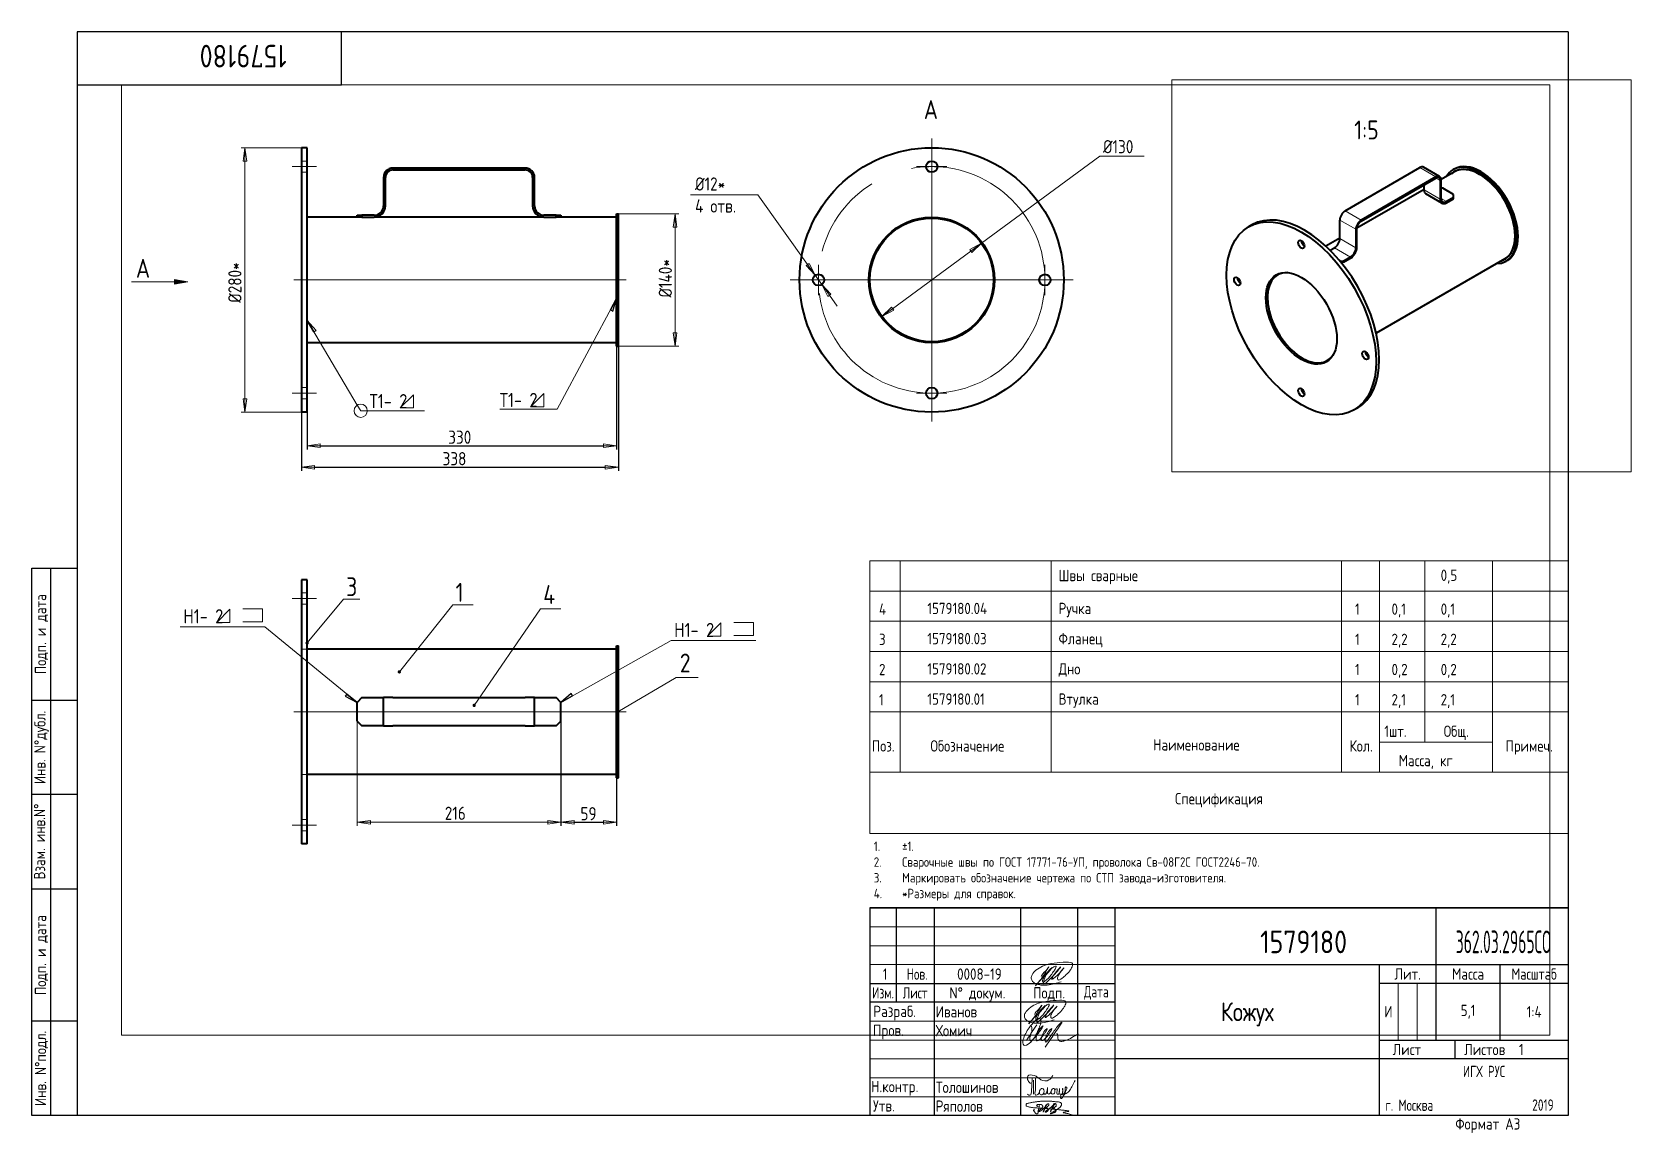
# Paper-space layout 'Лист1' of a CAD drawing. Header units: millimetres. Extents: x 7 to 430, y 0 to 291.
# The model-space entities are those that its viewports show. They can reach past a viewport. Long polylines and large blocks are cut down to what shows.
import ezdxf
from ezdxf.enums import TextEntityAlignment as Align

# ---------------------------------------------------------------- set-up
doc = ezdxf.new("R2010")
doc.units = ezdxf.units.MM
doc.header["$LTSCALE"] = 4
for name, pattern in [('CENTER', [2, 1.25, -0.25, 0.25, -0.25]), ('CHAIN', [0.7087, 0.4724, -0.0591, 0.1181, -0.0591]), ('DASHED', [0.2067, 0.1654, -0.0413])]:
    doc.linetypes.add(name, pattern=pattern)
doc.layers.add('AM_VIEWS', color=1, linetype='Continuous', lineweight=18, plot=False)
for name, color, linetype, lineweight in [('Bord', 1, 'Continuous', 18), ('Cent', 5, 'CENTER', 18), ('Con', 6, 'Continuous', 40), ('Cont', 6, 'Continuous', 25), ('Dim', 7, 'Continuous', 18), ('Text', 3, 'Continuous', 18), ('Textb', 6, 'Continuous', 18), ('Видимые тонкие (ГОСТ)', 7, 'Continuous', 18), ('Маркер центра (ГОСТ)', 7, 'Continuous', 18), ('Невидимый контур (ГОСТ)', 2, 'DASHED', 35), ('Обозначение (ГОСТ)', 7, 'Continuous', 18), ('Осевая линия (ГОСТ)', 5, 'Continuous', 18), ('Подписи', 10, 'Continuous', 18), ('Размер (ГОСТ)', 7, 'Continuous', 18), ('Эскизная геометрия (ГОСТ)', 7, 'Continuous', 50)]:
    doc.layers.add(name, color=color, linetype=linetype, lineweight=lineweight)
doc.layers.add('TEXTRUS', color=3, linetype='Continuous')
doc.styles.add('Style1', font='romans.shx', dxfattribs={"width": 0.8})
doc.styles.add('Обычный текст (ГОСТ)', font='GOST Common Italic.ttf')
doc.dimstyles.new('Диаметр (ГОСТ)$7', dxfattribs={"dimscale": 4, "dimtxt": 3.5, "dimasz": 3.5, "dimexe": 1, "dimexo": 0, "dimgap": 0.5, "dimtad": 1, "dimrnd": 1e-08, "dimtxsty": 'Обычный текст (ГОСТ)', "dimblk": 'Filled-1', "dimcen": 0.09, "dimdle": 15, "dimclrd": 256, "dimclre": 256, "dimclrt": 256, "dimazin": 2, "dimtfac": 0.714286, "dimtdec": 3, "dimtmove": 0, "dimatfit": 3, "dimfxl": 1, "dimtolj": 1, "dimlwd": -1, "dimlwe": 25, "dimarcsym": 0})
doc.dimstyles.new('Обычный (ГОСТ)', dxfattribs={"dimscale": 4, "dimtxt": 3.5, "dimasz": 3.5, "dimexe": 1, "dimexo": 0, "dimgap": 0.5, "dimtad": 1, "dimrnd": 1e-08, "dimtxsty": 'Обычный текст (ГОСТ)', "dimblk": 'Filled-1', "dimcen": 0.09, "dimdle": 15, "dimclrd": 256, "dimclre": 256, "dimclrt": 256, "dimazin": 2, "dimtfac": 0.714286, "dimtdec": 3, "dimtmove": 0, "dimatfit": 3, "dimfxl": 1, "dimtolj": 1, "dimlwd": 25, "dimlwe": 25, "dimarcsym": 0})

psp = doc.layouts.new('Лист1')

# ---------------------------------------------------------------- texts
at = {"lineweight": 18, "style": 'Style1'}
for s, width, p in [('1', 0.7, (232.66, 41.69)), ('Нов.', 0.7, (241.16, 41.69)), ('0008-19', 0.8, (257.66, 41.69))]:
    psp.add_text(s, height=3, dxfattribs=dict(at, width=width)).set_placement(p, align=Align.MIDDLE_CENTER)
at = {"layer": 'Text', "lineweight": 18, "style": 'Style1', "width": 0.8}
for s, p in [('0,5', (379.87, 145.81)), ('4', (231.06, 136.85)), ('1', (357.19, 136.85)), ('0,1', (366.84, 136.85)), ('0,1', (379.87, 136.85)), ('3', (231.06, 128.85)), ('1', (357.19, 128.85)), ('2,2', (366.84, 128.85)), ('2,2', (379.87, 128.85)), ('2', (231.06, 120.85)), ('1', (357.19, 120.85)), ('0,2', (366.84, 120.85)), ('0,2', (379.87, 120.85)), ('1', (231.06, 112.85)), ('1', (357.19, 112.85)), ('2,1', (366.84, 112.85)), ('2,1', (379.87, 112.85)), ('1шт.', (364.95, 104.5)), ('Общ.', (380.69, 104.5)), ('Поз.', (229.16, 100.61)), ('Обозначение', (244.7, 100.61)), ('Кол.', (355.71, 100.61)), ('Примеч.', (397.06, 100.61)), ('Масса, кг', (368.75, 96.73))]:
    psp.add_text(s, height=3, dxfattribs=at).set_placement(p)
for s, p in [('Наименование', (315.13, 100.89)), ('Спецификация', (321.13, 86.65))]:
    psp.add_text(s, height=3, dxfattribs=at).set_placement(p, align=Align.CENTER)
at = {"layer": 'Text', "lineweight": 18, "insert": (227.18, 76.78), "char_height": 2.5, "attachment_point": 1, "style": 'Style1'}
psp.add_mtext_dynamic_manual_height_columns('\\pxi-3,l4,t4;1.\t%%P1.\\P2.\tСварочные швы по ГОСТ 17771-76-УП, проволока Св-08Г2С ГОСТ2246-70.\\P3.\tМаркировать обозначение чертежа по СТП завода-изготовителя.\\P4.\t*Размеры для справок.', width=134.0483, gutter_width=12.5, heights=[0], dxfattribs=at)
at = {"layer": 'TEXTRUS', "lineweight": 18, "style": 'Style1', "width": 0.8}
for s, p in [('Швы сварные', (278.62, 145.75)), ('1579180.04', (243.86, 137.03)), ('Ручка', (278.62, 137.03)), ('1579180.03', (243.86, 129.03)), ('Фланец', (278.62, 129.03)), ('1579180.02', (243.86, 121.03)), ('Дно', (278.62, 121.03)), ('1579180.01', (243.86, 113.03)), ('Втулка', (278.62, 113.03))]:
    psp.add_text(s, height=3, dxfattribs=at).set_placement(p)

msp = doc.modelspace()

# ---------------------------------------------------------------- texts
at = {"layer": 'Dim', "lineweight": 18, "style": 'Style1', "width": 0.8}
for s, p in [('Т1- 2', (407.7277, 735.3992)), ('Т1- 2', (545.707, 736.6195)), ('Н1- 2', (210.4445, 507.4618)), ('Н1- 2', (730.6625, 492.9531))]:
    msp.add_text(s, height=15, dxfattribs=at).set_placement(p, align=Align.BOTTOM_LEFT)
at = {"layer": 'Dim', "linetype": 'Continuous', "lineweight": 18, "insert": (160.1862, 898.143), "char_height": 20, "width": 163.406625, "attachment_point": 1, "style": 'Style1'}
msp.add_mtext('\\A1;А', dxfattribs=at)
at = {"layer": 'Обозначение (ГОСТ)', "lineweight": 18, "style": 'Style1', "width": 0.8}
for s, height, p in [('3', 20, (383.0862, 534.8328)), ('1', 20, (498.9809, 528.8228)), ('4', 20, (591.9453, 526.4985)), ('2', 19.9672, (736.6351, 453.9898))]:
    msp.add_text(s, height=height, dxfattribs=at).set_placement(p, align=Align.BOTTOM_LEFT)
at = {"layer": 'Размер (ГОСТ)', "linetype": 'Continuous', "lineweight": 18, "char_height": 20, "width": 163.406625, "attachment_point": 1, "style": 'Style1'}
for s, insert in [('\\A1;А', (995.2214, 1066.2875)), ('\\A1;1:5', (-595.5539, -202.0526))]:
    msp.add_mtext(s, dxfattribs=dict(at, insert=insert))
at = {"layer": 'Размер (ГОСТ)', "linetype": 'Continuous', "lineweight": 18, "char_height": 14, "attachment_point": 1, "style": 'Style1'}
for s, insert in [('\\A1;%%C130', (1185.1476, 1023.9927)), ('\\A1;%%C12*\\P4 отв.', (752.7982, 984.4742)), ('\\A1;216', (487.5596, 317.7791))]:
    msp.add_mtext(s, dxfattribs=dict(at, insert=insert))
at = {"layer": 'Размер (ГОСТ)', "linetype": 'Continuous', "lineweight": 18, "char_height": 14, "attachment_point": 1, "rotation": 90, "style": 'Style1'}
for s, insert in [('\\A1;%%C280*', (258.0989, 851.5542)), ('\\A1;%%C140*', (714.2684, 857.1747))]:
    msp.add_mtext(s, dxfattribs=dict(at, insert=insert))

# ---------------------------------------------------------------- blocks, each defined once
blk = doc.blocks.new('A3')
at = {"layer": 'Bord'}
for p, q in [((230, 55), (295, 55)), ((230, 50), (295, 50)), ((230, 45), (295, 45)), ((370, 40), (370, 25)), ((375, 40), (375, 25)), ((230, 30), (295, 30)), ((230, 25), (295, 25)), ((230, 20), (295, 20)), ((230, 15), (295, 15)), ((230, 10), (295, 10))]:
    blk.add_line(p, q, dxfattribs=at)
at = {"layer": 'Cont'}
for p, q in [((415, 292), (20, 292)), ((20, 292), (20, 5)), ((90, 278), (90, 292)), ((415, 292), (415, 5)), ((20, 278), (90, 278)), ((8, 5), (8, 150)), ((8, 150), (20, 150)), ((13, 5), (13, 150)), ((8, 115), (20, 115)), ((20, 90), (8, 90)), ((20, 65), (8, 65)), ((230, 60), (415, 60)), ((415, 60), (230, 60)), ((230, 60), (230, 5)), ((237, 60), (237, 35)), ((247, 60), (247, 5)), ((270, 5), (270, 60)), ((285, 60), (285, 5)), ((295, 5), (295, 60)), ((380, 60), (380, 25)), ((295, 45), (415, 45)), ((365, 5), (365, 45)), ((397, 25), (397, 45)), ((230, 40), (295, 40)), ((415, 40), (365, 40)), ((295, 35), (230, 35)), ((20, 30), (8, 30)), ((365, 25), (415, 25)), ((385, 25), (385, 20)), ((415, 20), (295, 20)), ((20, 5), (8, 5)), ((415, 5), (20, 5))]:
    blk.add_line(p, q, dxfattribs=at)
at = {"layer": 'Text', "style": 'Style1', "width": 0.8}
for s, p in [('Подп. и дата', (10.5, 132.5)), ('Инв. N%%dдубл.', (10.5, 102.5)), ('Взам. инв.N%%d ', (10, 78.38)), ('Подп. и дата', (10.5, 47.5)), ('Инв. N%%dподл.', (10.5, 17.5))]:
    blk.add_text(s, height=3, rotation=90, dxfattribs=at).set_placement(p, align=Align.MIDDLE)
at = {"layer": 'Text', "style": 'Style1'}
for s, width, p in [('Лит.', 0.8, (372.5, 42.5)), ('Масса', 0.8, (388.5, 42.5)), ('Масштаб', 0.75, (406, 42.5)), ('Изм.', 0.7, (233.5, 37.5)), ('Лист', 0.7, (242, 37.5)), ('N%%d докум.', 0.8, (258.5, 37.5)), ('Подп.', 0.8, (277.5, 37.5)), ('Лист', 0.8, (372.27, 22.5)), ('Листов', 0.8, (392.9, 22.5))]:
    blk.add_text(s, height=3, dxfattribs=dict(at, width=width)).set_placement(p, align=Align.MIDDLE_CENTER)
at = {"layer": 'Text', "style": 'Style1', "width": 0.7}
for s, p in [('Дата', (290, 37.5)), ('ИГХ РУС', (392.74, 16.69))]:
    blk.add_text(s, height=3, dxfattribs=at).set_placement(p, align=Align.MIDDLE)
at = {"layer": 'Text', "style": 'Style1'}
for s, width, p in [('Разpаб.', 0.8, (230.92, 31.1)), ('Пpов.', 0.8, (230.84, 26.08)), ('Н.контp.', 0.8, (230.33, 11.18)), ('Утв.', 0.8, (230.84, 6.06)), ('г. Москва', 0.7, (366.59, 6.25)), ('Фоpмат А3', 0.8, (385.11, 1.29))]:
    blk.add_text(s, height=3, dxfattribs=dict(at, width=width)).set_placement(p)
for tag, p, width in [('ФИО', (249, 31), 0.8), ('И', (366.3, 31.02), 0.8), ('ФИО', (249, 26), 0.8), ('ГОСТ_СОРТАМЕНТА', (307, 14), 0.8), ('ФИО', (249, 11), 0.8), ('ФИО', (249, 6), 0.8), ('2007', (402.85, 6.29), 0.7)]:
    blk.add_attdef(tag, p, '', height=3, dxfattribs=dict(at, width=width))
at = {"layer": 'Text', "style": 'Style1', "width": 0.8}
for tag, p in [('200', (388.5, 32.5)), ('1:20', (406, 32.5))]:
    blk.add_attdef(tag, text='', height=3, dxfattribs=at).set_placement(p, align=Align.MIDDLE)
blk.add_attdef('СБОРОЧНЫЙ_ЧЕРТЕЖ', text='', height=3, dxfattribs=at).set_placement((330, 21.3), align=Align.CENTER)
for tag, p in [('1', (379, 22.5)), ('2', (402.6, 22.5))]:
    blk.add_attdef(tag, text='', height=3, dxfattribs=at).set_placement(p, align=Align.MIDDLE_CENTER)
blk.add_attdef('ЛИСТ', text='', height=3, dxfattribs=at).set_placement((295.75, 12.5), align=Align.MIDDLE_LEFT)
at = {"layer": 'Text', "style": 'Style1', "width": 0.7}
blk.add_attdef('%%OГОСТ_ТЕХ._ТРЕБОВАНИЙ', text='', height=3, dxfattribs=at).set_placement((307, 8), align=Align.BOTTOM_LEFT)
at = {"layer": 'Textb', "style": 'Style1', "width": 0.8}
blk.add_attdef('1234567', (79, 290), '', height=6, rotation=180, dxfattribs=at)
blk.add_attdef('1234567', (333.4, 48), '', height=6, dxfattribs=at)
for tag, height, p in [('123ХЯ', 6, (393.62, 48)), ('НАИМЕНОВАНИЕ', 5, (330, 30))]:
    blk.add_attdef(tag, text='', height=height, dxfattribs=at).set_placement(p, align=Align.CENTER)
blk = doc.blocks.new('A$C63F45750')
at = {"layer": 'Text'}
for points, knots in [([(3.17, 2.37), (3.12, 2.38), (3.04, 2.41), (2.94, 2.5), (2.85, 2.57), (2.79, 2.69), (2.87, 2.77), (2.99, 2.84), (3.16, 2.89), (3.36, 2.93), (3.6, 2.95), (3.82, 2.92), (4.05, 2.87), (4.25, 2.78), (4.45, 2.63), (4.46, 2.42), (4.38, 2.26), (4.28, 2.1), (4.17, 1.94), (4.03, 1.78), (3.89, 1.62), (3.75, 1.52), (3.63, 1.43), (3.49, 1.36), (3.35, 1.3), (3.24, 1.25), (3.16, 1.21), (3.12, 1.15), (3.19, 1.1), (3.27, 1.09), (3.4, 1.07), (3.55, 1.07), (3.72, 1.12), (3.92, 1.19), (4.1, 1.34), (4.26, 1.51), (4.44, 1.65), (4.59, 1.81), (4.74, 1.93), (4.84, 2.04), (4.93, 2.14), (5.07, 2.29), (5.19, 2.53), (5.28, 2.68), (5.35, 2.96), (5.23, 2.66), (5.2, 2.44), (5.04, 2.09), (4.95, 1.81), (4.86, 1.57), (4.75, 1.31), (4.67, 1.12), (4.46, 0.78), (4.62, 1.17), (4.71, 1.45), (4.88, 1.74), (5.01, 2), (5.08, 2.19), (5.19, 2.4), (5.32, 2.58), (5.4, 2.75), (5.52, 2.89), (5.65, 3.04), (5.85, 3.1), (6.02, 3.03), (6.08, 2.87), (6.03, 2.7), (5.9, 2.51), (5.7, 2.37), (5.55, 2.23), (5.4, 2.17), (5.31, 2.12), (5.12, 2.09), (5.35, 2.07), (5.48, 2), (5.64, 1.93), (5.75, 1.8), (5.85, 1.67), (5.89, 1.54), (5.89, 1.37), (5.8, 1.2), (5.63, 1.06), (5.41, 0.94), (5.23, 0.86), (5.02, 0.92), (5.13, 1.1), (5.28, 1.16), (5.44, 1.27), (5.61, 1.36), (5.74, 1.46), (5.86, 1.53), (5.95, 1.61), (6.05, 1.69), (6.15, 1.77), (6.28, 1.87), (6.46, 2.02), (6.65, 2.19), (6.83, 2.37), (6.98, 2.49), (7.11, 2.61), (7.2, 2.74), (7.32, 2.84), (7.42, 2.97), (7.48, 3.08), (7.48, 3.27), (7.34, 3.08), (7.28, 2.94), (7.18, 2.69), (7.1, 2.46), (7, 2.22), (6.93, 1.98), (6.83, 1.78), (6.73, 1.55), (6.67, 1.34), (6.6, 1.14), (6.56, 1.03), (6.39, 0.99), (6.62, 1.33), (6.75, 1.54), (6.93, 1.87), (7.05, 2.08), (7.18, 2.32), (7.33, 2.6), (7.47, 2.89), (7.6, 3.07), (7.79, 3.18), (7.95, 3.01), (8, 2.81), (7.99, 2.62), (7.94, 2.46), (7.83, 2.33), (7.69, 2.22), (7.53, 2.11), (7.37, 2.03), (7.21, 1.99), (7.11, 1.97), (6.89, 1.98), (7.07, 1.94), (7.15, 1.9), (7.27, 1.88), (7.39, 1.84), (7.52, 1.81), (7.62, 1.72), (7.7, 1.62), (7.78, 1.51), (7.83, 1.39), (7.87, 1.26), (7.88, 1.13), (7.86, 0.99), (7.75, 0.88), (7.6, 0.77), (7.4, 0.73), (7.19, 0.66), (6.97, 0.55), (6.71, 0.48), (6.57, 0.44), (6.42, 0.42), (6.52, 0.58), (6.61, 0.64), (6.81, 0.78), (7.06, 0.89), (7.33, 1.04), (7.55, 1.16), (7.7, 1.24), (7.84, 1.32), (7.99, 1.43), (8.21, 1.58), (8.48, 1.76), (8.74, 1.95), (8.97, 2.12), (9.1, 2.29), (9.23, 2.44), (9.3, 2.6), (9.37, 2.74), (9.42, 2.92), (9.45, 3.13), (9.21, 3.48), (8.67, 3.59), (8.09, 3.63), (7.57, 3.66), (7.06, 3.74), (6.57, 3.75), (6.09, 3.74), (5.67, 3.78), (5.28, 3.78), (4.96, 3.81), (4.65, 3.83), (4.31, 3.82), (3.97, 3.79), (3.61, 3.74), (3.22, 3.67), (2.86, 3.66), (2.53, 3.61), (2.18, 3.52), (1.78, 3.54), (1.38, 3.37), (0.96, 3.35), (0.58, 3.24), (0.25, 3.19), (0.03, 3.06), (-0.03, 2.83), (0.02, 2.6), (0.26, 2.38), (0.59, 2.33), (1, 2.2), (1.48, 2.15), (1.93, 2.05), (2.35, 2.02), (2.72, 2.01), (3.11, 1.94), (3.68, 1.94), (4.25, 1.83), (4.91, 1.87), (5.53, 1.76), (6.13, 1.72), (6.73, 1.71), (7.32, 1.62), (7.99, 1.55), (8.64, 1.54), (9.16, 1.46), (9.61, 1.42), (10.03, 1.4), (10.41, 1.32), (10.73, 1.29), (11.01, 1.24), (11.18, 1.23), (11.42, 1.14), (11.18, 1.06), (11.01, 1.03), (10.71, 0.98), (10.37, 0.92), (10.1, 0.91), (9.65, 0.75), (10.22, 0.67), (10.54, 0.59), (11.08, 0.47), (11.61, 0.35), (12.17, 0.15), (12.64, 0.08), (12.98, 0.03), (13.11, 0.01), (13.18, 0)], [0, 0, 0, 0, 0.153866, 0.270441, 0.388867, 0.510533, 0.592156, 0.71333, 0.90842, 1.11344, 1.349254, 1.61246, 1.782219, 2.047249, 2.291879, 2.451528, 2.651081, 2.806158, 3.017979, 3.227348, 3.462381, 3.633009, 3.75766, 3.920516, 4.080796, 4.214529, 4.291786, 4.349969, 4.397594, 4.50822, 4.594826, 4.799244, 4.954392, 5.128468, 5.437537, 5.632649, 5.842485, 6.094987, 6.293219, 6.410959, 6.551192, 6.687808, 7.022147, 7.294342, 7.425356, 7.52079, 7.946481, 8.313051, 8.59833, 8.833695, 9.090496, 9.427695, 9.601191, 9.883219, 10.093306, 10.673943, 10.798776, 10.974628, 11.287247, 11.486184, 11.648652, 11.848902, 12.027194, 12.25348, 12.40059, 12.537783, 12.716293, 12.91523, 13.208551, 13.438489, 13.549668, 13.67779, 13.77127, 13.930001, 14.029091, 14.272112, 14.434836, 14.547084, 14.739051, 14.830983, 15.061241, 15.268922, 15.500489, 15.788979, 15.879568, 16.024283, 16.221854, 16.418714, 16.593102, 16.783247, 16.91018, 17.018213, 17.135263, 17.278205, 17.430482, 17.620087, 17.979626, 18.191789, 18.388716, 18.565718, 18.714854, 18.857929, 19.039974, 19.171375, 19.283034, 19.400085, 19.618058, 19.882245, 20.150781, 20.377854, 20.649532, 20.89723, 21.042543, 21.40016, 21.557817, 21.667145, 21.752781, 21.926256, 22.412297, 22.813145, 22.961412, 23.171289, 23.607257, 23.940428, 24.110007, 24.291214, 24.48084, 24.697609, 24.904078, 25.034245, 25.218018, 25.407651, 25.573473, 25.787447, 25.930292, 26.051316, 26.18846, 26.285312, 26.406799, 26.52425, 26.630463, 26.793722, 26.898606, 27.029313, 27.171012, 27.314101, 27.419918, 27.580557, 27.709367, 27.829268, 28.024364, 28.266961, 28.41242, 28.705761, 28.989137, 29.187748, 29.233768, 29.332802, 29.529535, 29.667094, 30.039923, 30.332117, 30.61061, 30.769982, 30.856778, 31.109923, 31.313488, 31.656425, 32.066331, 32.296628, 32.49714, 32.710276, 32.891468, 33.014834, 33.177747, 33.444503, 33.618009, 34.409008, 34.914636, 35.419802, 35.95397, 36.458179, 36.88069, 37.388403, 37.738353, 38.034261, 38.353468, 38.693154, 39.037638, 39.391136, 39.787481, 40.203773, 40.488977, 40.784975, 41.26625, 41.668005, 42.070065, 42.499388, 42.869834, 43.079573, 43.213439, 43.554591, 43.717296, 44.153724, 44.506336, 45.019111, 45.587859, 45.90191, 46.270392, 46.703958, 47.093115, 47.952647, 48.44014, 49.079253, 49.808223, 50.268654, 50.851051, 51.604831, 52.298429, 52.776925, 53.1907, 53.661988, 54.042386, 54.348524, 54.616841, 54.853814, 54.983777, 55.126096, 55.333328, 55.613101, 56.008732, 56.315809, 56.59982, 56.87931, 57.399251, 57.889617, 58.432507, 59.066698, 59.660314, 59.862668, 60.07277, 60.07277, 60.07277, 60.07277]), ([(2.31, 1.53), (2.26, 1.52), (2.17, 1.51), (2.06, 1.48), (1.93, 1.38), (2.07, 1.25), (2.14, 1.11), (2.26, 0.93), (2.39, 0.72), (2.57, 0.54), (2.71, 0.44), (2.86, 0.4), (3.02, 0.43), (3.14, 0.54), (3.21, 0.79), (3.25, 1.07), (3.31, 1.4), (3.35, 1.67), (3.38, 1.92), (3.47, 2.19), (3.5, 2.43), (3.54, 2.59), (3.56, 2.64)], [0, 0, 0, 0, 0.15847, 0.269731, 0.363591, 0.555514, 0.688037, 0.848606, 1.204359, 1.433632, 1.58673, 1.729549, 1.880686, 2.057874, 2.19169, 2.63505, 2.928153, 3.184121, 3.441863, 3.696117, 4.025873, 4.178055, 4.178055, 4.178055, 4.178055])]:
    blk.add_open_spline(points, degree=3, knots=knots, dxfattribs=at)
blk = doc.blocks.new('A$C4F4A4F5D')
at = {"layer": 'Подписи', "lineweight": 18}
for points, knots in [([(0.76, 2.84), (0.53, 3.07), (0.02, 3.58), (-0.25, 5.26), (1.65, 5.12), (2.72, 4.57), (3.71, 3.46), (5.71, 3.44), (6.39, 4.52), (6.67, 4.97)], [0, 0, 0, 0, 0.995549, 2.196439, 3.853213, 4.970011, 6.02292, 8.170898, 9.705386, 9.705386, 9.705386, 9.705386]), ([(1.19, 4.34), (1.17, 3.4), (1.13, 2.06), (0.98, -0.44), (0.2, -0.16), (0.03, -0.03), (0, 0)], [0, 0, 0, 0, 3.274293, 4.654149, 5.171803, 5.30168, 5.30168, 5.30168, 5.30168]), ([(1.58, 3.74), (1.58, 3.25), (1.58, 2.32), (1.61, 1.07), (1.55, 0.31), (1.53, 0)], [0, 0, 0, 0, 1.453969, 2.804084, 3.740223, 3.740223, 3.740223, 3.740223]), ([(2.1, 4.21), (2.1, 3.72), (2.08, 2.67), (2.22, 1.45), (1.71, -0.56), (3.23, 0.14), (3.06, 1.09), (3.85, 1.74), (4.43, 1.17), (4.31, 0.54), (4.11, -0.15), (3.33, -0.21), (3.11, 0.28), (3.13, 0.53), (3.14, 0.66)], [0, 0, 0, 0, 1.402041, 3.063923, 4.415037, 5.298701, 6.374637, 7.087927, 7.603499, 8.330482, 8.911132, 9.613125, 9.996533, 10.366919, 10.366919, 10.366919, 10.366919]), ([(4.28, 0.44), (4.31, 0.37), (4.37, 0.25), (4.41, 0.06), (4.62, -0.05), (5, 0.18), (5.14, 0.84), (5.2, 1.3), (5.31, 2.06), (5.31, 1.17), (5.3, 0.78), (5.2, 0.26), (5.58, -0.01), (5.91, 0.16), (6.08, 0.5), (6.26, 0.9), (6.43, 1.31), (6.72, 1.59), (7.17, 1.58), (7.18, 1.05), (7.31, 0.57), (6.99, 0.02), (6.34, -0.02), (6.17, 0.51), (6.24, 0.79), (6.27, 0.92)], [0, 0, 0, 0, 0.247339, 0.413433, 0.559308, 0.874045, 1.558567, 2.392422, 2.645523, 3.22433, 3.719885, 4.231527, 4.573657, 4.879974, 5.190145, 5.704595, 6.19318, 6.529505, 6.863422, 7.269696, 7.83948, 8.395909, 8.926487, 9.378613, 9.791445, 9.791445, 9.791445, 9.791445]), ([(7.18, 1.27), (7.27, 1.3), (7.44, 1.37), (7.78, 1.56), (7.87, 1.06), (7.83, 0.71), (7.66, -0.05), (8.07, 0.01), (8.43, 0.12), (8.39, 0.68), (8.46, 1.9), (8.39, 0.94), (8.43, 0.6), (8.37, 0.05), (8.74, 0.07), (9.11, -0.03), (9.26, 0.49), (9.33, 0.95), (9.27, 1.34), (9.32, 1.77), (9.28, 0.91), (9.34, 0.6), (9.2, 0.14), (9.65, -0.01), (9.83, 0.61), (10.14, 1.03), (10.6, 1.72), (9.95, 2.11), (9.91, 1.23), (10.07, 0.69), (9.92, 0), (9.35, -0.37), (8.95, -1.56), (8.34, 0.07), (10.28, -0.02), (11.26, 1.1), (11.82, 2.15), (12.24, 3.04), (12.52, 3.46), (12.65, 3.65)], [0, 0, 0, 0, 0.305783, 0.619019, 0.796582, 1.5526, 2.082394, 2.34716, 2.5822, 3.136594, 4.040413, 4.363654, 5.267311, 5.441668, 5.78494, 6.114287, 6.466434, 7.104395, 7.620812, 7.679251, 8.272982, 8.692439, 9.1059, 9.338721, 9.784511, 10.568279, 11.297869, 11.566962, 12.285888, 12.851793, 13.545205, 14.102749, 15.055561, 15.671649, 17.422398, 18.699613, 20.16544, 20.963871, 21.66672, 21.66672, 21.66672, 21.66672])]:
    blk.add_open_spline(points, degree=3, knots=knots, dxfattribs=at)
blk = doc.blocks.new('Filled-1')
at = {"color": 0}
for p, q in [((0, 0), (-1, 0.14)), ((-1, 0.14), (-1, -0.14)), ((-1, 0), (0, 0)), ((-1, -0.14), (0, 0))]:
    blk.add_line(p, q, dxfattribs=at)
at = {"color": 0, "flags": 128}
blk.add_lwpolyline([(-1, -0.14), (0, 0), (-1, 0.14), (-1, -0.14)], dxfattribs=at)
at = {"color": 0}
blk.add_solid([(-1, -0.14), (0, 0), (-1, 0.14), (-1, -0.14)], dxfattribs=at)
blk = doc.blocks.new('*D20')
at = {"layer": 'Defpoints', "color": 0, "linetype": 'Continuous', "transparency": 16777216}
for p in [(610.6, 408.2), (669.6, 348.2), (669.6, 301.3)]:
    blk.add_point(p, dxfattribs=at)
at = {"layer": 'Размер (ГОСТ)', "linetype": 'Continuous', "lineweight": 25, "transparency": 16777216}
for p, q in [((610.6, 408.2), (610.6, 297.3)), ((669.6, 348.2), (669.6, 297.3)), ((624.6, 301.3), (655.6, 301.3))]:
    blk.add_line(p, q, dxfattribs=at)
at = {"layer": 'Размер (ГОСТ)', "linetype": 'Continuous', "lineweight": 25, "transparency": 16777216, "xscale": 14, "yscale": 14, "zscale": 14, "rotation": 180}
blk.add_blockref('Filled-1', (610.6, 301.3), dxfattribs=at)
at = {"layer": 'Размер (ГОСТ)', "linetype": 'Continuous', "lineweight": 25, "transparency": 16777216, "xscale": 14, "yscale": 14, "zscale": 14}
blk.add_blockref('Filled-1', (669.6, 301.3), dxfattribs=at)
at = {"layer": 'Размер (ГОСТ)', "linetype": 'Continuous', "lineweight": 18, "transparency": 16777216, "insert": (631.3, 317.3), "char_height": 14, "attachment_point": 1, "style": 'Style1'}
blk.add_mtext('\\A1;59', dxfattribs=at)
blk = doc.blocks.new('Filled Half 2-1')
at = {"color": 0}
for p, q in [((-1, 0), (0, 0)), ((-1, 0), (-1, -0.2)), ((-1, -0.2), (0, 0)), ((0, 0), (-1, 0))]:
    blk.add_line(p, q, dxfattribs=at)
at = {"color": 0, "flags": 128}
blk.add_lwpolyline([(-1, 0), (-1, -0.2), (0, 0), (-1, 0)], dxfattribs=at)
at = {"color": 0}
blk.add_solid([(-1, 0), (-1, -0.2), (0, 0), (-1, 0)], dxfattribs=at)
blk = doc.blocks.new('*D23')
at = {"layer": 'Defpoints', "color": 0, "linetype": 'Continuous', "transparency": 16777216}
for p in [(669.6, 809.3), (341.6, 735.8), (669.6, 700.2)]:
    blk.add_point(p, dxfattribs=at)
at = {"layer": 'Размер (ГОСТ)', "linetype": 'Continuous', "lineweight": 25, "transparency": 16777216}
for p, q in [((669.6, 809.3), (669.6, 696.2)), ((341.6, 735.8), (341.6, 696.2)), ((355.6, 700.2), (655.6, 700.2))]:
    blk.add_line(p, q, dxfattribs=at)
at = {"layer": 'Размер (ГОСТ)', "linetype": 'Continuous', "lineweight": 25, "transparency": 16777216, "xscale": 14, "yscale": 14, "zscale": 14, "rotation": 180}
blk.add_blockref('Filled-1', (341.6, 700.2), dxfattribs=at)
at = {"layer": 'Размер (ГОСТ)', "linetype": 'Continuous', "lineweight": 25, "transparency": 16777216, "xscale": 14, "yscale": 14, "zscale": 14}
blk.add_blockref('Filled-1', (669.6, 700.2), dxfattribs=at)
at = {"layer": 'Размер (ГОСТ)', "linetype": 'Continuous', "lineweight": 18, "transparency": 16777216, "insert": (491.2, 716.2), "char_height": 14, "attachment_point": 1, "style": 'Style1'}
blk.add_mtext('\\A1;330', dxfattribs=at)
blk = doc.blocks.new('*D38')
at = {"layer": 'Defpoints', "color": 0, "linetype": 'Continuous', "transparency": 16777216}
for p in [(671.6, 805.8), (335.6, 735.8), (671.6, 677.4)]:
    blk.add_point(p, dxfattribs=at)
at = {"layer": 'Размер (ГОСТ)', "linetype": 'Continuous', "lineweight": 25, "transparency": 16777216}
for p, q in [((671.6, 805.8), (671.6, 673.4)), ((335.6, 735.8), (335.6, 673.4)), ((349.6, 677.4), (657.6, 677.4))]:
    blk.add_line(p, q, dxfattribs=at)
at = {"layer": 'Размер (ГОСТ)', "linetype": 'Continuous', "lineweight": 25, "transparency": 16777216, "xscale": 14, "yscale": 14, "zscale": 14, "rotation": 180}
blk.add_blockref('Filled-1', (335.6, 677.4), dxfattribs=at)
at = {"layer": 'Размер (ГОСТ)', "linetype": 'Continuous', "lineweight": 25, "transparency": 16777216, "xscale": 14, "yscale": 14, "zscale": 14}
blk.add_blockref('Filled-1', (671.6, 677.4), dxfattribs=at)
at = {"layer": 'Размер (ГОСТ)', "linetype": 'Continuous', "lineweight": 18, "transparency": 16777216, "insert": (485.2, 693.4), "char_height": 14, "attachment_point": 1, "style": 'Style1'}
blk.add_mtext('\\A1;338', dxfattribs=at)

# ---------------------------------------------------------------- dimensions: what is measured, and where the dimension line sits
at = {"layer": 'Размер (ГОСТ)', "linetype": 'Continuous', "lineweight": 18}
for base, p1, p2, override, picture, middle in [((671.6439, 677.4124), (335.6439, 735.8119), (671.6439, 805.8119), {"dimdec": 0, "dimlfac": 1.006098, "dimtxsty": 'Style1', "dimtofl": 0, "dimatfit": 1}, '*D38', (499.6439, 677.4124)), ((669.6439, 700.1655), (341.6439, 735.8119), (669.6439, 809.3119), {"dimgap": 0.5, "dimdec": 2, "dimlfac": 1.006098, "dimtxsty": 'Style1', "dimtol": 0, "dimlim": 0, "dimtp": 0, "dimtm": 0, "dimtdec": 3, "dimtofl": 0, "dimatfit": 1}, '*D23', (505.6439, 700.1655)), ((669.6439, 301.3056), (610.6439, 408.2464), (669.6439, 348.2464), {"dimgap": 0.5, "dimdec": 2, "dimtxsty": 'Style1', "dimtol": 0, "dimlim": 0, "dimtp": 0, "dimtm": 0, "dimtdec": 3, "dimtofl": 0, "dimatfit": 1}, '*D20', (640.1439, 301.3056))]:
    dim = msp.add_linear_dim(base=base, p1=p1, p2=p2, angle=180, dimstyle='Обычный (ГОСТ)', override=override, dxfattribs=at)
    dim.commit()
    dim.dimension.update_dxf_attribs({"geometry": picture, "text_midpoint": middle, "dimtype": 160})

# ---------------------------------------------------------------- hatches: boundary and pattern name
at = {"layer": 'Dim', "lineweight": 18}
h = msp.add_hatch(color=256, dxfattribs=at)
h.dxf.hatch_style = 1
h.paths.add_polyline_path([(201.082, 876.4443), (201.082, 873.866), (215.082, 873.866)])
h = msp.add_hatch(color=256, dxfattribs=at)
h.dxf.hatch_style = 1
h.paths.add_polyline_path([(215.082, 873.866), (201.082, 873.866), (201.082, 871.2877)])

# ---------------------------------------------------------------- linework, layer by layer
at = {"layer": 'Cent', "linetype": 'CHAIN', "lineweight": 18, "ltscale": 11.993792}
for p, q in [((1003.6025, 1025.8119), (1003.6025, 725.8119)), ((1153.6025, 875.8119), (853.6025, 875.8119))]:
    msp.add_line(p, q, dxfattribs=at)
at = {"layer": 'Cent', "linetype": 'CHAIN', "lineweight": 18, "ltscale": 4.444102}
for p, q in [((1003.6025, 1011.8119), (1003.6025, 979.8119)), ((987.6025, 995.8119), (1019.6025, 995.8119)), ((883.6025, 891.8119), (883.6025, 859.8119)), ((1123.6025, 891.8119), (1123.6025, 859.8119)), ((899.6025, 875.8119), (867.6025, 875.8119)), ((899.6025, 875.8119), (867.6025, 875.8119)), ((1107.6025, 875.8119), (1139.6025, 875.8119)), ((1003.6025, 771.8119), (1003.6025, 739.8119)), ((1003.6025, 771.8119), (1003.6025, 739.8119)), ((987.6025, 755.8119), (1019.6025, 755.8119))]:
    msp.add_line(p, q, dxfattribs=at)
at = {"layer": 'Cent', "linetype": 'CHAIN', "lineweight": 18, "ltscale": 11.993792}
msp.add_circle((1003.6025, 875.8119), 120, dxfattribs=at)
at = {"layer": 'Con'}
for p, q in [((335.6439, 1015.8119), (335.6439, 735.8119)), ((341.6439, 1015.8119), (335.6439, 1015.8119)), ((341.6439, 735.8119), (341.6439, 1015.8119)), ((422.6439, 984.3119), (422.6439, 954.3119)), ((424.6439, 954.3119), (424.6439, 984.3119)), ((572.6439, 994.3119), (432.6439, 994.3119)), ((432.6439, 992.3119), (572.6439, 992.3119)), ((580.6439, 984.3119), (580.6439, 954.3119)), ((582.6439, 954.3119), (582.6439, 984.3119)), ((394.6439, 942.3119), (341.6439, 942.3119)), ((394.6439, 944.3119), (399.6439, 944.3119)), ((394.6439, 942.3119), (394.6439, 944.3119)), ((399.6439, 942.3119), (394.6439, 942.3119)), ((399.6439, 944.3119), (399.6439, 942.3119)), ((412.6439, 944.3119), (399.6439, 944.3119)), ((399.6439, 942.3119), (412.6439, 942.3119)), ((592.6439, 942.3119), (412.6439, 942.3119)), ((605.6439, 944.3119), (592.6439, 944.3119)), ((592.6439, 942.3119), (605.6439, 942.3119)), ((605.6439, 944.3119), (610.6439, 944.3119)), ((605.6439, 942.3119), (605.6439, 944.3119)), ((610.6439, 942.3119), (605.6439, 942.3119)), ((610.6439, 944.3119), (610.6439, 942.3119)), ((669.6439, 942.3119), (610.6439, 942.3119)), ((669.6439, 805.8119), (669.6439, 945.8119)), ((669.6439, 945.8119), (671.6439, 945.8119)), ((671.6439, 805.8119), (671.6439, 945.8119)), ((669.6439, 809.3119), (341.6439, 809.3119)), ((669.6439, 805.8119), (671.6439, 805.8119)), ((341.6439, 735.8119), (335.6439, 735.8119)), ((335.6439, 558.2464), (335.6439, 278.2464)), ((341.6439, 558.2464), (335.6439, 558.2464)), ((341.6439, 278.2464), (341.6439, 558.2464)), ((669.6439, 484.7464), (341.6439, 484.7464)), ((669.6439, 348.2464), (669.6439, 488.2464)), ((669.6439, 488.2464), (671.6439, 488.2464)), ((671.6439, 348.2464), (671.6439, 488.2464)), ((399.6439, 433.2464), (394.6439, 428.2464)), ((394.6439, 408.2464), (394.6439, 428.2464)), ((399.6439, 433.2464), (412.6439, 433.2464)), ((412.6439, 433.2464), (422.6439, 433.2464)), ((432.6439, 433.2464), (422.6439, 433.2464)), ((422.6439, 403.2464), (422.6439, 433.2464)), ((432.6439, 433.2464), (572.6439, 433.2464)), ((582.6439, 433.2464), (572.6439, 433.2464)), ((582.6439, 433.2464), (592.6439, 433.2464)), ((582.6439, 403.2464), (582.6439, 433.2464)), ((592.6439, 433.2464), (605.6439, 433.2464)), ((610.6439, 428.2464), (605.6439, 433.2464)), ((610.6439, 408.2464), (610.6439, 428.2464)), ((394.6439, 408.2464), (399.6439, 403.2464)), ((605.6439, 403.2464), (610.6439, 408.2464)), ((412.6439, 403.2464), (399.6439, 403.2464)), ((422.6439, 403.2464), (412.6439, 403.2464)), ((422.6439, 403.2464), (432.6439, 403.2464)), ((572.6439, 403.2464), (432.6439, 403.2464)), ((572.6439, 403.2464), (582.6439, 403.2464)), ((592.6439, 403.2464), (582.6439, 403.2464)), ((605.6439, 403.2464), (592.6439, 403.2464)), ((669.6439, 351.7464), (341.6439, 351.7464)), ((669.6439, 348.2464), (671.6439, 348.2464)), ((341.6439, 278.2464), (335.6439, 278.2464)), ((-605.2305, -297.7096), (-526.0345, -251.9858)), ((-505.064, -261.3875), (-522.0345, -251.5896)), ((-490.6778, -254.1111), (-489.5464, -253.4579)), ((-509.064, -261.7837), (-588.2599, -307.5075)), ((-588.2599, -308.8139), (-509.064, -263.0901)), ((-521.509, -275.5009), (-521.509, -270.2753)), ((-504.5385, -265.7029), (-504.5385, -285.2988)), ((-489.2778, -256.536), (-503.4155, -264.6985)), ((-503.4071, -284.6456), (-503.4071, -265.0497)), ((-521.509, -275.1448), (-592.7749, -316.2901)), ((-502.5503, -289.6935), (-519.5208, -279.8955)), ((-501.7101, -273.8679), (-503.4071, -273.8679)), ((-490.3963, -280.3999), (-501.7101, -273.8679)), ((-490.3963, -283.6658), (-497.7503, -287.9116)), ((-497.7503, -289.218), (-490.3963, -284.9722)), ((-490.3963, -283.6658), (-490.3963, -280.3999)), ((-490.3963, -284.9722), (-490.3963, -283.6658)), ((-704.2226, -312.7381), (-707.6167, -314.6977)), ((-610.8873, -327.1035), (-610.8873, -307.5075)), ((-593.9168, -317.3055), (-593.9168, -336.9014)), ((-592.7854, -336.2482), (-592.7854, -316.6523)), ((-610.8873, -326.7473), (-625.5434, -335.209)), ((-621.0638, -339.5108), (-616.5442, -336.9014)), ((-610.6328, -350.9452), (-606.9275, -350.9452)), ((-606.9275, -352.2516), (-609.5546, -352.2516)), ((-599.5736, -346.6994), (-606.9275, -350.9452)), ((-606.9275, -352.2516), (-599.5736, -348.0058)), ((-606.9275, -350.9452), (-606.9275, -352.2516)), ((-436.0778, -348.6811), (-572.3434, -427.3541)), ((-434.6778, -351.106), (-433.5464, -350.4528)), ((-592.2226, -506.7278), (-595.6167, -508.6874))]:
    msp.add_line(p, q, dxfattribs=at)
for centre, radius in [((1003.6025, 875.8119), 140), ((1003.6025, 995.8119), 6), ((1003.6025, 875.8119), 66.5), ((1003.6025, 875.8119), 65.5), ((883.6025, 875.8119), 6), ((1123.6025, 875.8119), 6), ((1003.6025, 755.8119), 6)]:
    msp.add_circle(centre, radius, dxfattribs=at)
for centre, radius, start, end in [((432.6439, 984.3119), 10, 90, 180), ((432.6439, 984.3119), 8, 90, 180), ((572.6439, 984.3119), 10, 0, 90), ((572.6439, 984.3119), 8, 0, 90), ((412.6439, 954.3119), 10, 270, 0), ((412.6439, 954.3119), 12, 270, 0), ((592.6439, 954.3119), 12, 180, 270), ((592.6439, 954.3119), 10, 180, 270)]:
    msp.add_arc(centre, radius, start, end, dxfattribs=at)
for centre, major_axis, start_param, end_param in [((-526.0345, -258.5178), (4, 6.9282), 0, 0.785398163), ((-462.6778, -302.6086), (-28, 48.4974), 2.824032224, 6.600745736), ((-462.6778, -302.6086), (-26.8, 46.419), 3.019347105, 6.405430855), ((-461.5464, -301.9554), (-28, 48.4974), 3.141592654, 6.283185307), ((-462.6778, -302.6086), (-26.6, 46.0726), 3.141592654, 6.283185307), ((-509.064, -268.3157), (4, 6.9282), 5.497787144, 7.068583471), ((-509.064, -268.3157), (3.2, 5.5426), 5.497787144, 7.068583471), ((-461.5464, -301.9554), (-26.8, 46.419), 0.021109233, 0.122245548), ((-514.7208, -271.5817), (-4.8, -8.3138), 5.497787144, 6.283185307), ((-497.7503, -281.3797), (-4.8, -8.3138), 5.497787144, 7.068583471), ((-497.7503, -281.3797), (-4, -6.9282), 5.497787144, 7.068583471), ((-648.2226, -409.7329), (-56, 96.9948), 3.141592654, 6.283185307), ((-605.2305, -304.2416), (4, 6.9282), 0.785398163, 2.35619449), ((-588.2599, -314.0395), (-4, -6.9282), 3.926990817, 5.497787144), ((-588.2599, -314.0395), (3.2, 5.5426), 0.785398163, 2.35619449), ((-648.2226, -331.3492), (2.4, -4.1569), 3.926990817, 5.497787144), ((-616.5442, -330.3695), (4, 6.9282), 3.926990817, 5.497787144), ((-599.5736, -340.1674), (4.8, 8.3138), 3.926990817, 5.497787144), ((-599.5736, -340.1674), (-4, -6.9282), 0.785398163, 2.35619449), ((-461.5464, -301.9554), (26.8, -46.419), 6.160939759, 6.262076074), ((-716.1048, -370.5411), (2.4, -4.1569), 3.926990817, 5.497787144), ((-650.4853, -411.0393), (26.2, -45.3797), 2.800346951, 6.624431009), ((-580.3403, -448.9248), (2.4, -4.1569), 3.926990817, 5.497787144), ((-648.2226, -488.1166), (2.4, -4.1569), 3.926990817, 5.497787144)]:
    msp.add_ellipse(centre, major_axis=major_axis, ratio=0.577350269, start_param=start_param, end_param=end_param, dxfattribs=at)
for centre, major_axis in [((-651.6167, -411.6925), (56, -96.9948)), ((-651.6167, -333.3088), (2.4, -4.1569)), ((-719.4989, -372.5007), (2.4, -4.1569)), ((-651.6167, -411.6925), (-26.6, 46.0726)), ((-583.7344, -450.8843), (2.4, -4.1569)), ((-651.6167, -490.0762), (2.4, -4.1569))]:
    msp.add_ellipse(centre, major_axis=major_axis, ratio=0.577350269, dxfattribs=at)
at = {"layer": 'Dim', "lineweight": 18}
for p, q in [((155.385, 873.866), (215.082, 873.866)), ((201.082, 873.866), (201.082, 876.4443)), ((201.082, 876.4443), (215.082, 873.866)), ((215.082, 873.866), (201.082, 873.866)), ((215.082, 873.866), (201.082, 873.866)), ((215.082, 873.866), (201.082, 873.866)), ((215.082, 873.866), (201.082, 873.866)), ((215.082, 873.866), (201.082, 873.866)), ((215.082, 873.866), (201.082, 873.866)), ((215.082, 873.866), (201.082, 873.866)), ((215.082, 873.866), (201.082, 873.866)), ((201.082, 873.866), (201.082, 871.2877)), ((201.082, 871.2877), (215.082, 873.866))]:
    msp.add_line(p, q, dxfattribs=at)
for points in [[(454.3545, 740.1907), (440.3545, 740.1907), (454.3545, 754.1907)], [(592.3338, 741.411), (578.3338, 741.411), (592.3338, 755.411)], [(259.8187, 513.0159), (245.8187, 513.0159), (259.8187, 527.0159)], [(780.0366, 498.5072), (766.0366, 498.5072), (780.0366, 512.5072)]]:
    msp.add_lwpolyline(points, close=True, dxfattribs=at)
for points in [[(273.5223, 527.5305), (294.5223, 527.5305), (294.5223, 513.5305), (273.5223, 513.5305)], [(793.7402, 513.0218), (814.7402, 513.0218), (814.7402, 499.0218), (793.7402, 499.0218)]]:
    msp.add_lwpolyline(points, dxfattribs=at)
at = {"layer": 'Видимые тонкие (ГОСТ)', "lineweight": 18}
for p, q in [((-509.064, -261.7837), (-526.0345, -251.9858)), ((-504.5385, -265.7029), (-509.064, -263.0901)), ((-504.5385, -285.2988), (-521.509, -275.5009)), ((-497.7503, -287.9116), (-503.4071, -284.6456)), ((-588.2599, -307.5075), (-605.2305, -297.7096)), ((-593.9168, -317.3055), (-610.8873, -307.5075)), ((-599.5736, -346.6994), (-616.5442, -336.9014)), ((-593.9168, -336.9014), (-610.8873, -327.1035))]:
    msp.add_line(p, q, dxfattribs=at)
at = {"layer": 'Маркер центра (ГОСТ)', "linetype": 'CHAIN', "lineweight": 18, "ltscale": 4.444102}
msp.add_line((1139.6025, 875.8119), (1107.6025, 875.8119), dxfattribs=at)
at = {"layer": 'Невидимый контур (ГОСТ)', "lineweight": 18, "ltscale": 2.856945}
for p, q in [((341.6439, 1001.8119), (335.6439, 1001.8119)), ((341.6439, 989.8119), (335.6439, 989.8119)), ((341.6439, 761.8119), (335.6439, 761.8119)), ((341.6439, 749.8119), (335.6439, 749.8119)), ((341.6439, 544.2464), (335.6439, 544.2464)), ((341.6439, 532.2464), (335.6439, 532.2464)), ((341.6439, 484.7464), (335.6439, 484.7464)), ((341.6439, 351.7464), (335.6439, 351.7464)), ((341.6439, 304.2464), (335.6439, 304.2464)), ((341.6439, 292.2464), (335.6439, 292.2464))]:
    msp.add_line(p, q, dxfattribs=at)
at = {"layer": 'Невидимый контур (ГОСТ)', "lineweight": 18, "ltscale": 1.904597}
for p, q in [((341.6439, 484.7464), (337.6439, 484.7464)), ((341.6439, 351.7464), (337.6439, 351.7464))]:
    msp.add_line(p, q, dxfattribs=at)
at = {"layer": 'Невидимый контур (ГОСТ)', "lineweight": 18, "ltscale": 0.952248}
msp.add_line((669.6439, 351.2464), (671.6439, 351.2464), dxfattribs=at)
at = {"layer": 'Осевая линия (ГОСТ)', "linetype": 'CHAIN', "lineweight": 18, "ltscale": 3.610815}
for p, q in [((351.6439, 995.8119), (325.6439, 995.8119)), ((351.6439, 755.8119), (325.6439, 755.8119)), ((351.6439, 538.2464), (325.6439, 538.2464)), ((351.6439, 298.2464), (325.6439, 298.2464))]:
    msp.add_line(p, q, dxfattribs=at)
at = {"layer": 'Осевая линия (ГОСТ)', "linetype": 'CHAIN', "lineweight": 18, "ltscale": 11.993792}
for p, q in [((679.6439, 875.8119), (327.6439, 875.8119)), ((679.6439, 418.2464), (327.6439, 418.2464))]:
    msp.add_line(p, q, dxfattribs=at)
at = {"layer": 'Размер (ГОСТ)', "linetype": 'Continuous', "lineweight": 18}
for p, q in [((335.6439, 1015.8119), (271.6439, 1015.8119)), ((275.6439, 1001.8119), (275.6439, 749.8119)), ((1056.3626, 914.6271), (1181.7431, 1006.8684)), ((1181.7431, 1006.8684), (1228.673, 1006.8684)), ((819.3058, 965.9512), (748.0255, 965.9512)), ((871.9883, 892.0941), (819.3058, 965.9512)), ((671.6439, 945.8119), (735.6439, 945.8119)), ((731.6439, 931.8119), (731.6439, 819.8119)), ((962.1193, 845.2931), (1045.0856, 906.3307)), ((887.0867, 870.9272), (880.1182, 880.6966)), ((895.2166, 859.5297), (903.3465, 848.1321)), ((671.6439, 805.8119), (735.6439, 805.8119)), ((335.6439, 735.8119), (271.6439, 735.8119)), ((394.6439, 408.2464), (394.6439, 297.3056)), ((610.6439, 408.2464), (610.6439, 297.3056)), ((596.6439, 301.3056), (408.6439, 301.3056))]:
    msp.add_line(p, q, dxfattribs=at)
at = {"layer": 'Эскизная геометрия (ГОСТ)', "lineweight": 18}
for p, q in [((398.4098, 737.2226), (394.8388, 743.2432)), ((398.4098, 737.2226), (466.1681, 737.2226)), ((606.7041, 739.0026), (545.9457, 739.0026)), ((380.2007, 537.552), (397.5418, 537.552)), ((496.0954, 531.542), (517.5762, 531.542)), ((589.0598, 527.3486), (610.5406, 527.3486)), ((296.7639, 508.3047), (207.0847, 508.3047)), ((727.6203, 493.9259), (817.2996, 493.9259)), ((732.634, 454.4823), (756.1763, 454.4823))]:
    msp.add_line(p, q, dxfattribs=at)
msp.add_circle((398.4098, 737.2226), 7, dxfattribs=at)

# ---------------------------------------------------------------- block references
at = {"layer": 'Размер (ГОСТ)', "linetype": 'Continuous', "lineweight": 18}
for p, xscale, yscale, zscale, rotation in [((275.6439, 1015.8119), 14, 14, 14, 90), ((731.6439, 945.8119), 14, 14, 14, 90), ((1056.3626, 914.6271), 14.000000000000004, 14.000000000000004, 14.000000000000004, 36.341596918240974), ((880.1182, 880.6966), 14, 14, 14, 305.50036151625613), ((887.0867, 870.9272), 13.999999999999998, 13.999999999999998, 13.999999999999998, 125.50036151625615), ((950.8423, 836.9967), 14, 14, 14, 216.34159691824095), ((731.6439, 805.8119), 14, 14, 14, 270), ((275.6439, 735.8119), 14, 14, 14, 270), ((394.6439, 301.3056), 14, 14, 14, 180)]:
    msp.add_blockref('Filled-1', p, dxfattribs=dict(at, xscale=xscale, yscale=yscale, zscale=zscale, rotation=rotation))
at = {"layer": 'Размер (ГОСТ)', "linetype": 'Continuous', "lineweight": 18, "xscale": 14, "yscale": 14, "zscale": 14}
msp.add_blockref('Filled-1', (610.6439, 301.3056), dxfattribs=at)

msp.set_redraw_order([(e.dxf.handle, doc.entitydb.next_handle()) for e in msp.query("TEXT MTEXT ATTDEF DIMENSION ARC_DIMENSION")])  # texts and dimensions are drawn at this point

# ---------------------------------------------------------------- leaders
at = {"layer": 'Обозначение (ГОСТ)', "lineweight": 18}
for points, override in [([(669.6439, 856.2966), (606.7041, 739.0026)], {"dimasz": 3.5, "dimtad": 0, "dimldrblk": 'Filled Half 2-1'}), ([(341.6439, 832.9298), (394.8388, 743.2432)], {"dimasz": 3.5, "dimtad": 0, "dimldrblk": 'Filled Half 2-1'}), ([(341.6439, 491.1644), (380.2007, 537.552)], {"dimasz": 3.5, "dimtad": 0, "dimldrblk": 'DotSmall'}), ([(439.3864, 460.5386), (496.0954, 531.542)], {"dimasz": 3.5, "dimtad": 0, "dimldrblk": 'DotSmall'}), ([(518.6799, 425.0177), (589.0598, 527.3486)], {"dimasz": 3.5, "dimtad": 0, "dimldrblk": 'DotSmall'}), ([(394.6439, 428.2464), (296.7639, 508.3047)], {"dimasz": 3.5, "dimtad": 0, "dimldrblk": 'Filled Half 2-1'}), ([(610.6439, 428.2464), (727.6203, 493.9259)], {"dimasz": 3.5, "dimtad": 0, "dimldrblk": 'Filled Half 2-1'}), ([(670.8069, 418.2464), (732.634, 454.4823)], {"dimasz": 3.5, "dimtad": 0, "dimldrblk": 'DotSmall'})]:
    msp.add_leader(points, dimstyle='Диаметр (ГОСТ)$7', override=override, dxfattribs=at)

# ---------------------------------------------------------------- linework, layer by layer
at = {"layer": 'Bord', "lineweight": 18}
for p, q in [((228.63, 151.13), (413.63, 151.13)), ((228.63, 143.13), (413.63, 143.13)), ((228.63, 135.13), (413.63, 135.13)), ((228.63, 127.13), (413.63, 127.13)), ((228.63, 119.13), (413.63, 119.13))]:
    psp.add_line(p, q, dxfattribs=at)
at = {"layer": 'Cont', "lineweight": 18}
for p, q in [((228.63, 78.94), (228.63, 151.13)), ((236.63, 111.13), (236.63, 151.13)), ((276.63, 111.13), (276.63, 151.13)), ((276.63, 111.13), (276.63, 151.13)), ((353.63, 111.13), (353.63, 151.13)), ((353.63, 111.13), (353.63, 151.13)), ((363.63, 111.13), (363.63, 151.13)), ((363.63, 111.13), (363.63, 151.13)), ((375.63, 111.13), (375.63, 151.13)), ((375.63, 111.13), (375.63, 151.13)), ((393.63, 111.13), (393.63, 151.13)), ((393.63, 111.13), (393.63, 151.13)), ((228.63, 111.13), (413.63, 111.13)), ((236.63, 95.13), (236.63, 111.13)), ((276.63, 95.13), (276.63, 111.13)), ((353.63, 95.13), (353.63, 111.13)), ((363.63, 95.13), (363.63, 111.13)), ((375.63, 103.13), (375.63, 111.13)), ((393.63, 95.13), (393.63, 111.13)), ((393.63, 103.13), (363.63, 103.13)), ((228.63, 95.13), (413.63, 95.13)), ((228.63, 78.94), (413.63, 78.94))]:
    psp.add_line(p, q, dxfattribs=at)
at = {"layer": 'Подписи', "lineweight": 18}
for points, knots in [([(276.9, 43.42), (276.41, 42.98), (275.55, 42.19), (274.74, 40.91), (274.25, 40.05), (274.48, 39.41), (275.18, 39.94), (275.79, 40.42), (276.7, 41.44), (277.37, 42.5), (277.83, 43.14), (278.04, 43.92), (277.3, 43.62), (276.75, 43.19), (276.12, 42.36), (275.44, 41.69), (275.09, 40.88), (274.75, 40.08), (274.65, 39.53), (274.7, 38.93), (275.42, 39.42), (276.1, 40.14), (277.41, 41.41), (278.29, 42.34), (279.68, 44.24), (277.66, 41.94), (277.29, 41.45), (276.75, 40.1), (278.12, 41.12), (278.48, 41.54), (280.56, 43.86), (279.11, 42.31), (278.73, 41.5), (278.23, 40.69), (278.54, 39.9), (279.55, 40.54), (280.43, 41.27), (281.45, 42.33), (282.12, 43.33), (282.71, 44.83), (279.87, 44.87), (277.6, 44.66), (274.62, 44.07), (272.73, 42.83), (271.64, 41.76), (271.27, 40.6), (271.75, 39.54), (272.8, 39.02), (274.13, 38.71), (275.72, 38.73), (277.51, 39.09), (278.71, 39.48), (279.29, 39.67)], [0, 0, 0, 0, 1.9755, 3.453266, 4.599682, 4.791473, 5.145238, 6.497385, 7.664272, 9.094306, 10.114998, 10.459762, 10.811562, 11.792042, 12.959743, 13.767676, 14.660412, 15.605031, 16.245448, 16.572031, 16.925795, 18.146901, 20.185044, 21.789331, 22.951009, 24.626743, 26.592474, 27.035558, 27.450584, 30.017364, 31.457812, 32.594833, 33.885024, 34.80449, 35.192074, 35.984441, 37.373068, 39.207782, 40.066553, 41.248724, 42.851981, 46.196805, 49.405498, 51.42283, 52.958607, 53.90671, 54.859511, 56.175895, 57.248919, 58.950609, 60.891135, 62.727304, 62.727304, 62.727304, 62.727304]), ([(274.02, 41.05), (274.17, 41.33), (274.53, 42), (275.34, 42.54), (276.6, 44.48), (274.39, 40.88), (273.75, 40.02), (271.94, 37.91), (274.09, 40.53), (275, 41.27), (275.5, 41.68)], [0, 0, 0, 0, 0.949687, 2.182955, 3.211934, 5.843898, 8.089363, 9.295303, 11.182264, 13.603818, 13.603818, 13.603818, 13.603818])]:
    psp.add_open_spline(points, degree=3, knots=knots, dxfattribs=at)
at = {"layer": 'Подписи'}
for points, knots in [([(275.1, 33.33), (274.61, 32.88), (273.75, 32.1), (272.94, 30.81), (272.45, 29.95), (272.68, 29.31), (273.38, 29.84), (273.99, 30.33), (274.89, 31.35), (275.57, 32.41), (276.03, 33.05), (276.24, 33.83), (275.5, 33.52), (274.94, 33.1), (274.32, 32.27), (273.64, 31.59), (273.29, 30.78), (272.95, 29.99), (272.85, 29.44), (272.9, 28.83), (273.62, 29.32), (274.3, 30.04), (275.61, 31.31), (276.49, 32.25), (277.88, 34.14), (275.86, 31.84), (275.49, 31.35), (274.95, 30), (276.32, 31.03), (276.68, 31.44), (278.76, 33.77), (277.31, 32.21), (276.93, 31.41), (276.43, 30.6), (276.74, 29.8), (277.75, 30.45), (278.63, 31.18), (279.65, 32.23), (280.32, 33.24), (280.91, 34.74), (278.07, 34.78), (275.79, 34.57), (272.82, 33.97), (270.93, 32.73), (269.84, 31.66), (269.47, 30.51), (269.95, 29.44), (271, 28.93), (272.32, 28.62), (273.92, 28.64), (275.71, 29), (276.91, 29.39), (277.49, 29.58)], [0, 0, 0, 0, 1.9755, 3.453266, 4.599682, 4.791473, 5.145238, 6.497385, 7.664272, 9.094306, 10.114998, 10.459762, 10.811562, 11.792042, 12.959743, 13.767676, 14.660412, 15.605031, 16.245448, 16.572031, 16.925795, 18.146901, 20.185044, 21.789331, 22.951009, 24.626743, 26.592474, 27.035558, 27.450584, 30.017364, 31.457812, 32.594833, 33.885024, 34.80449, 35.192074, 35.984441, 37.373068, 39.207782, 40.066553, 41.248724, 42.851981, 46.196805, 49.405498, 51.42283, 52.958607, 53.90671, 54.859511, 56.175895, 57.248919, 58.950609, 60.891135, 62.727304, 62.727304, 62.727304, 62.727304]), ([(271.49, 27.88), (271.53, 27.3), (271.61, 26.05), (270.86, 24.97), (271.2, 23.68), (272.51, 25.05), (272.94, 26.27), (273.75, 28.08), (274.21, 29.24), (273.47, 30.23), (271.99, 28.99), (270.69, 27.37), (269.41, 25.16), (269.07, 23.57), (269.46, 22.4), (271.07, 23.36), (272.18, 24.76), (273.4, 26.14), (274.17, 27.19), (274.81, 28.41), (273.79, 27.28), (273.12, 26.42), (272.6, 25.41), (272.65, 23.67), (274.01, 24.62), (274.47, 25.5), (275.16, 26.22), (275.98, 27.8), (274.47, 26.22), (274.35, 25.3), (273.97, 24.51), (274.23, 23.88), (275.11, 24.61), (275.67, 25.29), (276.24, 26.14), (277.23, 27.6), (276.13, 26.78), (275.71, 26.07), (275.3, 25.07), (275.02, 24.35), (275.13, 23.3), (276.85, 25.76), (277.63, 26.83), (278.71, 28.36), (280.38, 29.83), (276.64, 24.68), (275.55, 23.01), (275.09, 22.31)], [0, 0, 0, 0, 1.694377, 3.611891, 4.07736, 4.60447, 7.711907, 8.884558, 10.553021, 11.020313, 12.085944, 14.869427, 18.302412, 19.195025, 19.797312, 21.447957, 22.845763, 25.833596, 26.383869, 27.255355, 28.272531, 28.907972, 30.992725, 31.763238, 32.806058, 34.265897, 35.053159, 36.16987, 37.377204, 38.774687, 39.574428, 39.857371, 40.446901, 41.989311, 42.846158, 44.082314, 44.70121, 45.674294, 46.914256, 47.749726, 48.21214, 49.32338, 53.084538, 54.488933, 54.79415, 59.273817, 62.52012, 62.52012, 62.52012, 62.52012]), ([(272.22, 30.95), (272.37, 31.24), (272.73, 31.9), (273.54, 32.44), (274.8, 34.39), (272.59, 30.79), (271.95, 29.92), (270.14, 27.81), (272.29, 30.44), (273.19, 31.17), (273.7, 31.59)], [0, 0, 0, 0, 0.949687, 2.182955, 3.211934, 5.843898, 8.089363, 9.295303, 11.182264, 13.603818, 13.603818, 13.603818, 13.603818]), ([(272.83, 28.21), (272.3, 27.45), (271.36, 26.11), (270.51, 24.71), (270.14, 24.11)], [0, 0, 0, 0, 2.789819, 4.905952, 4.905952, 4.905952, 4.905952]), ([(278.11, 25.88), (278.22, 25.84), (278.53, 25.72), (278.4, 25.03), (278.4, 24.36), (279.08, 23.74), (281.01, 24.07), (282.44, 25.1), (283.71, 25.77), (283.89, 25.86)], [0, 0, 0, 0, 0.311213, 0.927253, 1.691866, 2.332851, 3.38436, 7.102546, 7.68894, 7.68894, 7.68894, 7.68894])]:
    psp.add_open_spline(points, degree=3, knots=knots, dxfattribs=at)

# ---------------------------------------------------------------- block references
at = {"lineweight": 18}
ref = psp.add_blockref('A3', (-1.37, -0.79), dxfattribs=at)
ref.add_attrib('ФИО', 'Иванов', (246.07, 30.21), dxfattribs={"layer": 'Text', "height": 3, "style": 'Style1', "width": 0.8})
ref.add_attrib('ФИО', 'Хомич', (246.07, 25.21), dxfattribs={"layer": 'Text', "height": 3, "style": 'Style1', "width": 0.8})
ref.add_attrib('ФИО', 'Толошинов', (246.14, 10.21), dxfattribs={"layer": 'Text', "height": 3, "style": 'Style1', "width": 0.8})
ref.add_attrib('ФИО', 'Ряполов', (246.07, 5.21), dxfattribs={"layer": 'Text', "height": 3, "style": 'Style1', "width": 0.8})
ref.add_attrib('123ХЯ', '362.03.2965СО', dxfattribs={"layer": 'Textb', "height": 6, "style": 'Style1', "width": 0.48}).set_placement((396.49, 47.21), align=Align.CENTER)
ref.add_attrib('1234567', '1579180', (332.03, 47.21), dxfattribs={"layer": 'Textb', "height": 6, "style": 'Style1', "width": 0.8})
ref.add_attrib('НАИМЕНОВАНИЕ', 'Кожух', dxfattribs={"layer": 'Textb', "height": 5, "style": 'Style1', "width": 0.8}).set_placement((328.63, 29.21), align=Align.CENTER)
ref.add_attrib('И', 'И', (364.93, 30.23), dxfattribs={"layer": 'Text', "height": 3, "style": 'Style1', "width": 0.8})
ref.add_attrib('200', '5,1', dxfattribs={"layer": 'Text', "height": 3, "style": 'Style1', "width": 0.8}).set_placement((387.13, 31.71), align=Align.MIDDLE)
ref.add_attrib('1:20', '1:4', dxfattribs={"layer": 'Text', "height": 3, "style": 'Style1', "width": 0.8}).set_placement((404.63, 31.71), align=Align.MIDDLE)
ref.add_attrib('2', '1', dxfattribs={"layer": 'Text', "height": 3, "style": 'Style1', "width": 0.8}).set_placement((401.23, 21.71), align=Align.MIDDLE_CENTER)
ref.add_attrib('2007', '2019', (404.12, 5.5), dxfattribs={"layer": 'Text', "height": 3, "style": 'Style1', "width": 0.7})
ref.add_attrib('1234567', '1579180', (74.1, 287.82), dxfattribs={"layer": 'Textb', "height": 6, "rotation": 180, "style": 'Style1', "width": 0.8})
at = {"layer": 'Cont', "lineweight": 18}
psp.add_blockref('A$C63F45750', (270.01, 4.24), dxfattribs=at)
at = {"layer": 'Подписи'}
psp.add_blockref('A$C4F4A4F5D', (270.42, 9.84), dxfattribs=at)

psp.set_redraw_order([(e.dxf.handle, doc.entitydb.next_handle()) for e in psp.query("TEXT MTEXT ATTDEF DIMENSION ARC_DIMENSION")])  # texts and dimensions are drawn at this point

# ---------------------------------------------------------------- viewports
at = {"layer": 'AM_VIEWS'}
psp.add_viewport(center=(219.55, 151.36), size=(378.48, 251.6929), view_center_point=(901.7182, 579.0912), view_height=1006.771781, dxfattribs=at)
psp.add_viewport(center=(369.46, 226.61), size=(121.69, 103.772), view_center_point=(-545.584, -366.6861), view_height=415.08796, status=3, dxfattribs=at)

doc.saveas('drawing.dxf')
